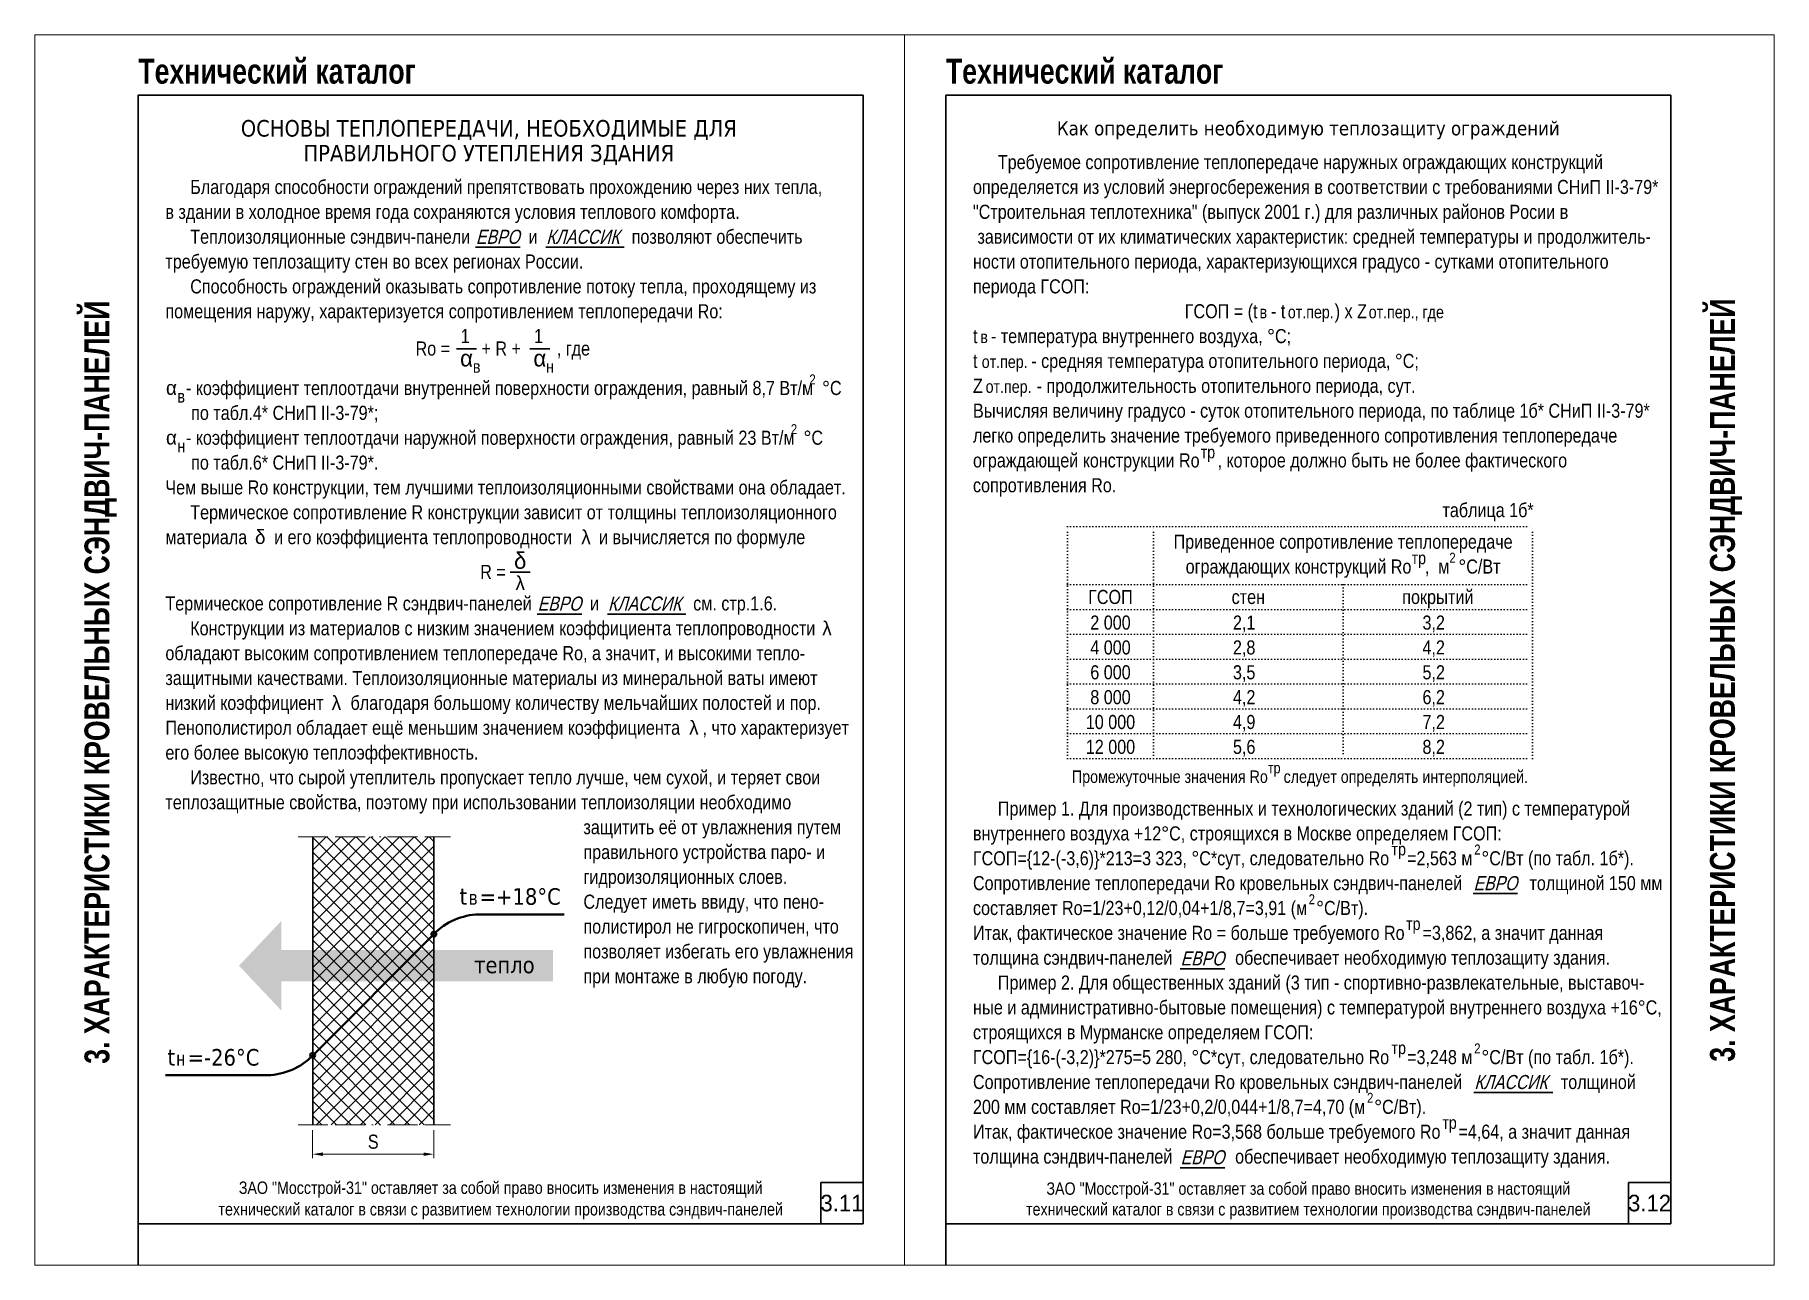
# Model space of a CAD drawing. Extents: x 5821 to 16321, y -13531 to 5774.
# Drawn here: x 5821 to 7921, y -6849 to -5364 of the extents above; entities that cross this region are included whole.
import ezdxf
from ezdxf.enums import TextEntityAlignment as Align

# ---------------------------------------------------------------- set-up
doc = ezdxf.new("R2010")
doc.units = 0
doc.header["$LTSCALE"] = 3
doc.linetypes.add('ACAD_ISO13W100', pattern=[36, 12, -3, 12, -3, 0, -3, 0, -3])
doc.linetypes.add('DOT2', pattern=[0.125, 0, -0.125])
doc.layers.get('0').update_dxf_attribs({"linetype": 'CONTINUOUS', "lineweight": 30})
for name, color, linetype, lineweight in [('Logo', 1, 'CONTINUOUS', 9), ('new_fill', 8, 'CONTINUOUS', 13), ('RAZMER', 7, 'CONTINUOUS', 9)]:
    doc.layers.add(name, color=color, linetype=linetype, lineweight=lineweight)
doc.layers.add('Punktir', color=7, linetype='CONTINUOUS')
doc.styles.add('LOGO', font='HATTEN.TTF')
doc.styles.get("Standard").update_dxf_attribs({"font": 'TAHOMA.TTF'})
doc.styles.add('style1', font='ARIALN.TTF')
doc.styles.add('style2', font='impact.TTF')
doc.styles.add('курсив', font='ARIAL.TTF', dxfattribs={"width": 0.8, "oblique": 15})

msp = doc.modelspace()

# ---------------------------------------------------------------- texts
for s, p in [('ОСНОВЫ ТЕПЛОПЕРЕДАЧИ, НЕОБХОДИМЫЕ ДЛЯ', (6369.19, -5476.59)), ('ПРАВИЛЬНОГО УТЕПЛЕНИЯ ЗДАНИЯ', (6369.19, -5506.59))]:
    msp.add_text(s, height=20).set_placement(p, align=Align.MIDDLE_CENTER)
at = {"color": 1}
msp.add_text('Как определить необходимую теплозащиту ограждений', height=17, dxfattribs=at).set_placement((7358.59, -5476.59), align=Align.MIDDLE_CENTER)
at = {"style": 'style1'}
for s, height, p in [('Требуемое сопротивление теплопередаче наружных ограждающих конструкций', 17, (6983.77, -5525.88)), ('Благодаря способности ограждений препятствовать прохождению через них тепла,', 17, (6008.77, -5555.88)), ('определяется из условий энергосбережения в соответствии с требованиями СНиП II-3-79*', 17, (6953.77, -5555.88)), ('в здании в холодное время года сохраняются условия теплового комфорта.', 17, (5978.77, -5585.88)), ('"Строительная теплотехника" (выпуск 2001 г.) для различных районов Росии в', 17, (6953.77, -5585.88)), ('Теплоизоляционные сэндвич-панели             и                     позволяют обеспечить', 17, (6008.77, -5615.88)), (' зависимости от их климатических характеристик: средней температуры и продолжитель-', 17, (6953.77, -5615.88)), ('требуемую теплозащиту стен во всех регионах России.', 17, (5978.77, -5645.88)), ('ности отопительного периода, характеризующихся градусо - сутками отопительного', 17, (6953.77, -5645.88)), ('Способность ограждений оказывать сопротивление потоку тепла, проходящему из', 17, (6008.77, -5675.88)), ('периода ГСОП:', 17, (6953.77, -5675.88)), ('помещения наружу, характеризуется сопротивлением теплопередачи Ro:', 17, (5978.77, -5705.88)), ('ГСОП = (t   - t           ) х Z', 17, (7209.57, -5705.88)), ('в', 15, (7299.73, -5705.88)), ('от.пер.', 15, (7333.9, -5705.88)), ('от.пер., где', 15, (7431.52, -5705.88)), ('t   - температура внутреннего воздуха, %%dC;', 17, (6953.77, -5735.88)), ('в', 15, (6962.58, -5735.88)), ('t            - средняя температура отопительного периода, %%dC;', 17, (6953.77, -5765.88)), ('от.пер.', 15, (6964.34, -5765.88)), (' - коэффициент теплоотдачи внутренней поверхности ограждения, равный 8,7 Вт/м  %%dС', 17, (5998.23, -5798.52)), ('Z            - продолжительность отопительного периода, сут.', 17, (6953.77, -5795.88)), ('от.пер.', 15, (6969.04, -5795.88)), ('по табл.4* СНиП II-3-79*;', 17, (6009.9, -5828.52)), ('Вычисляя величину градусо - суток отопительного периода, по таблице 1б* СНиП II-3-79* ', 17, (6953.77, -5825.88)), ('легко определить значение требуемого приведенного сопротивления теплопередаче', 17, (6953.77, -5855.88)), (' - коэффициент теплоотдачи наружной поверхности ограждения, равный 23 Вт/м  %%dС', 17, (5998.23, -5858.52)), ('по табл.6* СНиП II-3-79*.', 17, (6009.9, -5888.52)), ('ограждающей конструкции Ro    , которое должно быть не более фактического', 17, (6953.77, -5885.88)), ('тр', 15, (7228.68, -5874.87)), ('Чем выше Ro конструкции, тем лучшими теплоизоляционными свойствами она обладает.', 17, (5978.77, -5918.52)), ('сопротивления Ro.', 17, (6953.77, -5915.88)), ('Термическое сопротивление R конструкции зависит от толщины теплоизоляционного', 17, (6008.77, -5948.52)), ('материала      и его коэффициента теплопроводности      и вычисляется по формуле', 17, (5978.77, -5978.52)), ('тр', 15, (7483.33, -6002.64)), ('Термическое сопротивление R сэндвич-панелей             и                     см. стр.1.6.', 17, (5978.77, -6058.52)), ('Конструкции из материалов с низким значением коэффициента теплопроводности', 17, (6008.77, -6088.52)), ('обладают высоким сопротивлением теплопередаче Ro, а значит, и высокими тепло-', 17, (5978.77, -6118.52)), ('защитными качествами. Теплоизоляционные материалы из минеральной ваты имеют', 17, (5978.77, -6148.52)), ('низкий коэффициент      благодаря большому количеству мельчайших полостей и пор.', 17, (5978.77, -6178.52)), ('Пенополистирол обладает ещё меньшим значением коэффициента     , что характеризует', 17, (5978.77, -6208.52)), ('его более высокую теплоэффективность.', 17, (5978.77, -6238.52)), ('Известно, что сырой утеплитель пропускает тепло лучше, чем сухой, и теряет свои', 17, (6008.77, -6268.52)), ('тр', 13, (7309.97, -6255.04)), ('теплозащитные свойства, поэтому при использовании теплоизоляции необходимо', 17, (5978.77, -6298.52)), ('Пример 1. Для производственных и технологических зданий (2 тип) с температурой', 17, (6983.77, -6306.1)), ('защитить её от увлажнения путем', 17, (6483.48, -6328.52)), ('внутреннего воздуха +12%%dC, строящихся в Москве определяем ГСОП:', 17, (6953.77, -6336.1)), ('правильного устройства паро- и', 17, (6483.48, -6358.52)), ('ГСОП={12-(-3,6)}*213=3 323, %%dC*сут, следовательно Ro    =2,563 м  %%dС/Вт (по табл. 1б*).', 17, (6953.77, -6366.1)), ('тр', 15, (7459.08, -6354.13)), ('гидроизоляционных слоев.', 17, (6483.48, -6388.52)), ('Сопротивление теплопередачи Ro кровельных сэндвич-панелей               толщиной 150 мм ', 17, (6953.77, -6396.1)), ('Следует иметь ввиду, что пено-', 17, (6483.48, -6418.52)), ('составляет Ro=1/23+0,12/0,04+1/8,7=3,91 (м  %%dС/Вт).', 17, (6953.77, -6426.1)), ('полистирол не гигроскопичен, что', 17, (6483.48, -6448.52)), ('Итак, фактическое значение Ro = больше требуемого Ro    =3,862, а значит данная', 17, (6953.77, -6456.1)), ('тр', 15, (7476.66, -6444.18)), ('позволяет избегать его увлажнения ', 17, (6483.48, -6478.52)), ('толщина сэндвич-панелей              обеспечивает необходимую теплозащиту здания.', 17, (6953.77, -6486.1)), ('при монтаже в любую погоду.', 17, (6483.48, -6508.52)), ('Пример 2. Для общественных зданий (3 тип - спортивно-развлекательные, выставоч-', 17, (6983.77, -6516.1)), ('ные и административно-бытовые помещения) с температурой внутреннего воздуха +16%%dC,', 17, (6953.77, -6546.1)), ('строящихся в Мурманске определяем ГСОП:', 17, (6953.77, -6576.1)), ('ГСОП={16-(-3,2)}*275=5 280, %%dC*сут, следовательно Ro    =3,248 м  %%dС/Вт (по табл. 1б*).', 17, (6953.77, -6606.1)), ('тр', 15, (7459.08, -6593.94)), ('Сопротивление теплопередачи Ro кровельных сэндвич-панелей                      толщиной', 17, (6953.77, -6636.1)), ('200 мм составляет Ro=1/23+0,2/0,044+1/8,7=4,70 (м  %%dС/Вт).', 17, (6953.77, -6666.1)), ('Итак, фактическое значение Ro=3,568 больше требуемого Ro    =4,64, а значит данная', 17, (6953.77, -6696.1)), ('тр', 15, (7520.42, -6684.18)), ('толщина сэндвич-панелей              обеспечивает необходимую теплозащиту здания.', 17, (6953.77, -6726.1))]:
    msp.add_text(s, height=height, dxfattribs=at).set_placement(p)
at = {"color": 1, "style": 'курсив', "oblique": 15, "width": 0.8}
for s, p in [('ЕВРО', (6353.65, -5616.04)), ('КЛАССИК', (6438.64, -5616.04)), ('ЕВРО', (6428.16, -6058.75)), ('КЛАССИК', (6513.15, -6058.75)), ('ЕВРО', (7558.04, -6396.17)), ('ЕВРО', (7204.42, -6486.98)), ('КЛАССИК', (7559.06, -6636.17)), ('ЕВРО', (7204.42, -6726.98))]:
    msp.add_text(s, height=17, dxfattribs=at).set_placement(p)
at = {"style": 'style1'}
for s, height, p in [('1', 17, (6340.77, -5735.88)), ('1', 17, (6429.27, -5735.88)), ('Ro =', 17, (6301.65, -5750.88)), ('+ R +        , где', 17, (6425.91, -5750.88)), ('в', 15, (6354.6, -5771.68)), ('н', 15, (6443.1, -5771.68)), ('2', 12, (6760.09, -5785.7)), ('в', 15, (5997.9, -5807.59)), ('2', 12, (6737.65, -5845.74)), ('н', 15, (5997.9, -5867.59)), ('таблица 1б*', 17, (7575.61, -5945.88)), ('Приведенное сопротивление теплопередаче', 17, (7400.59, -5984.01)), ('R =', 17, (6374.26, -6020.5)), ('ограждающих конструкций Ro   ,  м  %%dС/Вт', 17, (7400.59, -6014.01)), ('2', 12, (7532.7, -6000.9)), ('2 000', 17, (7119.78, -6081.64)), ('2,1', 17, (7281.18, -6081.64)), ('3,2', 17, (7510, -6081.64)), ('4 000', 17, (7119.78, -6111.64)), ('2,8', 17, (7281.18, -6111.64)), ('4,2', 17, (7510, -6111.64)), ('6 000', 17, (7119.78, -6141.64)), ('3,5', 17, (7281.18, -6141.64)), ('5,2', 17, (7510, -6141.64)), ('8 000', 17, (7119.78, -6171.64)), ('4,2', 17, (7281.18, -6171.64)), ('6,2', 17, (7510, -6171.64)), ('10 000', 17, (7119.78, -6201.64)), ('4,9', 17, (7281.18, -6201.64)), ('7,2', 17, (7510, -6201.64)), ('12 000', 17, (7119.78, -6231.64)), ('5,6', 17, (7281.18, -6231.64)), ('8,2', 17, (7510, -6231.64)), ('Промежуточные значения Ro    следует определять интерполяцией.', 15, (7348.59, -6266.64)), ('2', 12, (7562.74, -6353.11)), ('в', 17, (6350.38, -6413.75)), ('2', 12, (7362.8, -6413.08)), ('2', 12, (7562.74, -6593.05)), ('н', 17, (5997.32, -6607.81)), ('2', 12, (7433.32, -6652.76)), ('S', 17, (6229.68, -6708.15)), ('ЗАО "Мосстрой-31" оставляет за собой право вносить изменения в настоящий', 15, (6383.59, -6762.74)), ('ЗАО "Мосстрой-31" оставляет за собой право вносить изменения в настоящий', 15, (7358.59, -6763.74)), ('технический каталог в связи с развитием технологии производства сэндвич-панелей', 15, (6383.59, -6788.74)), ('технический каталог в связи с развитием технологии производства сэндвич-панелей', 15, (7358.59, -6788.74))]:
    msp.add_text(s, height=height, dxfattribs=at).set_placement(p, align=Align.CENTER)
for s, p in [('ГСОП', (7119.78, -6042.21)), ('стен', (7286.18, -6042.21)), ('покрытий', (7515, -6042.21))]:
    msp.add_text(s, height=17, dxfattribs=at).set_placement(p, align=Align.MIDDLE_CENTER)
at = {"color": 0}
for s, p in [('t  =+18%%dC', (6395.03, -6413.75)), ('тепло', (6388.01, -6496.35)), ('t  =-26%%dC', (6036.83, -6607.81))]:
    msp.add_text(s, height=20, dxfattribs=at).set_placement(p, align=Align.CENTER)
at = {"attachment_point": 8, "style": 'style1'}
for s, insert, char_height in [('{\\fGreekS|b0|i0|c204|p0;a}', (6342.37, -5764.37), 20), ('{\\fGreekS|b0|i0|c204|p0;a}', (6430.87, -5764.37), 20), ('{\\fGreekS|b0|i0|c204|p0;a}', (5986.08, -5798.52), 17), ('{\\fGreekS|b0|i0|c204|p0;a}', (5986.08, -5858.52), 17), ('{\\fGreekS|b0|i0|c204|p0;d}', (6093.28, -5978.52), 17), ('{\\fGreekS|b0|i0|c204|p0;l}', (6486.53, -5978.52), 17), ('{\\fGreekS|b0|i0|c204|p0;d}', (6407.14, -6008.56), 20), ('{\\fGreekS|b0|i0|c204|p0;l}', (6407.14, -6033.99), 17), ('{\\fGreekS|b0|i0|c204|p0;l}', (6777.51, -6088.52), 17), ('{\\fGreekS|b0|i0|c204|p0;l}', (6185.2, -6178.52), 17), ('{\\fGreekS|b0|i0|c204|p0;l}', (6616.78, -6208.52), 17)]:
    msp.add_mtext(s, dxfattribs=dict(at, insert=insert, char_height=char_height))
at = {"layer": 'new_fill', "style": 'style2'}
for p in [(5946.09, -5422.69), (6921.1, -5422.69)]:
    msp.add_text('Технический каталог', height=30, dxfattribs=at).set_placement(p)
msp.add_text('3. ХАРАКТЕРИСТИКИ КРОВЕЛЬНЫХ СЭНДВИЧ-ПАНЕЛЕЙ', height=30, rotation=90, dxfattribs=at).set_placement((5911.09, -6145.17), align=Align.CENTER)
msp.add_text('3. ХАРАКТЕРИСТИКИ КРОВЕЛЬНЫХ СЭНДВИЧ-ПАНЕЛЕЙ', height=30, rotation=90, dxfattribs=at).set_placement((7858.59, -6142.67), align=Align.MIDDLE_CENTER)
at = {"layer": 'new_fill', "style": 'LOGO'}
for s, p in [('3.11', (6795.64, -6773.74)), ('3.12', (7770.64, -6773.74))]:
    msp.add_text(s, height=20, dxfattribs=at).set_placement(p, align=Align.MIDDLE_CENTER)

# ---------------------------------------------------------------- hatches: boundary and pattern name
at = {"layer": 'new_fill'}
h = msp.add_hatch(dxfattribs=at)
h.set_pattern_fill('ANSI37', color=256, scale=100, style=0)
h.set_pattern_definition([(45, (-3054.534, -21021.587), (-8.838835, 8.838835), []), (135, (-3054.534, -21021.587), (-8.838835, -8.838835), [])])
h.paths.add_polyline_path([(6302.93, -6331.79), (6156.64, -6331.79), (6156.64, -6679.3), (6302.93, -6679.3)])
msp.add_hatch(color=11, dxfattribs=at).paths.add_polyline_path([(6446.73, -6468.47), (6118.76, -6468.47), (6118.76, -6433.22), (6067.61, -6487.28), (6118.76, -6541.34), (6118.76, -6506.09), (6446.73, -6506.09)])

# ---------------------------------------------------------------- linework, layer by layer
at = {"color": 1}
for p, q in [((5946.09, -5436.59), (6821.09, -5436.59)), ((5946.09, -5436.59), (5946.09, -6848.74)), ((6821.09, -5436.59), (6821.09, -6798.74)), ((7796.09, -5436.59), (6921.09, -5436.59)), ((6921.09, -5436.59), (6921.09, -6848.74)), ((7796.09, -5436.59), (7796.09, -6798.74)), ((6353.23, -5620.12), (6406.97, -5620.12)), ((6438.22, -5620.12), (6532.67, -5620.12)), ((6427.73, -6062.83), (6481.47, -6062.83)), ((6512.72, -6062.83), (6607.18, -6062.83)), ((7557.61, -6400.24), (7611.35, -6400.24)), ((7204, -6491.06), (7257.74, -6491.06)), ((7558.64, -6640.24), (7653.69, -6640.24)), ((7204, -6731.06), (7257.74, -6731.06)), ((6770.18, -6748.74), (6821.09, -6748.74)), ((6770.18, -6748.74), (6770.18, -6798.74)), ((7745.18, -6748.74), (7796.09, -6748.74)), ((7745.18, -6748.74), (7745.18, -6798.74)), ((5946.09, -6798.74), (6821.09, -6798.74)), ((7796.09, -6798.74), (6921.09, -6798.74))]:
    msp.add_line(p, q, dxfattribs=at)
for p, q in [((6330.22, -5742.66), (6354.51, -5742.66)), ((6418.72, -5742.66), (6443.01, -5742.66)), ((6395, -6012.29), (6419.29, -6012.29)), ((6156.64, -6331.79), (6156.64, -6679.3)), ((6302.93, -6331.79), (6302.93, -6679.3))]:
    msp.add_line(p, q)
at = {"layer": 'Logo', "lineweight": 40}
for p, q in [((6357.4, -6425.33), (6460.36, -6425.33)), ((6302.93, -6449.22), (6156.64, -6595.5)), ((6102.17, -6619.39), (5978.77, -6619.39))]:
    msp.add_line(p, q, dxfattribs=at)
for centre in [(6302.93, -6449.22), (6156.64, -6595.5)]:
    msp.add_circle(centre, 2.94, dxfattribs=at)
for centre, start, end in [((6359.18, -6503.45), 91.30687, 136.05018), ((6100.39, -6541.27), 271.30687, 316.05018)]:
    msp.add_arc(centre, 78.14, start, end, dxfattribs=at)
at = {"layer": 'Punktir', "linetype": 'DOT2', "ltscale": 10}
for p, q in [((7067.78, -5957.21), (7629.41, -5957.21)), ((7067.78, -6237.21), (7067.78, -5957.21)), ((7171.78, -6237.21), (7171.78, -5957.21)), ((7629.41, -6237.21), (7629.41, -5957.21)), ((7067.78, -6027.21), (7629.41, -6027.21)), ((7400.59, -6027.21), (7400.59, -6237.21)), ((7067.78, -6057.21), (7629.41, -6057.21)), ((7067.78, -6087.21), (7629.41, -6087.21)), ((7067.78, -6117.21), (7629.41, -6117.21)), ((7067.78, -6147.21), (7629.41, -6147.21)), ((7067.78, -6177.21), (7629.41, -6177.21)), ((7067.78, -6207.21), (7629.41, -6207.21)), ((7067.78, -6237.21), (7629.41, -6237.21))]:
    msp.add_line(p, q, dxfattribs=at)
at = {"layer": 'RAZMER'}
for p, q in [((5821.09, -5363.74), (5821.09, -6848.74)), ((5821.09, -5363.74), (5821.09, -6848.74)), ((5821.09, -5363.74), (5821.09, -6848.74)), ((5821.09, -5363.74), (5821.09, -6848.74)), ((5821.09, -5363.74), (5821.09, -6848.74)), ((5821.09, -5363.74), (5821.09, -6848.74)), ((5821.09, -5363.74), (5821.09, -6848.74)), ((5821.09, -5363.74), (5821.09, -6848.74)), ((5821.09, -5363.74), (5821.09, -6848.74)), ((5821.09, -5363.74), (5821.09, -6848.74)), ((5821.09, -5363.74), (5821.09, -6848.74)), ((5821.09, -5363.74), (5821.09, -6848.74)), ((5821.09, -5363.74), (5821.09, -6848.74)), ((5821.09, -5363.74), (5821.09, -6848.74)), ((5821.09, -5363.74), (5821.09, -6848.74)), ((5821.09, -5363.74), (5821.09, -6848.74)), ((5821.09, -5363.74), (5821.09, -6848.74)), ((5821.09, -5363.74), (5821.09, -6848.74)), ((5821.09, -5363.74), (5821.09, -6848.74)), ((5821.09, -5363.74), (5821.09, -6848.74)), ((5821.09, -5363.74), (5821.09, -6848.74)), ((5821.09, -5363.74), (5821.09, -6848.74)), ((5821.09, -5363.74), (5821.09, -6848.74)), ((5821.09, -5363.74), (5821.09, -6848.74)), ((5821.09, -5363.74), (5821.09, -6848.74)), ((5821.09, -5363.74), (5821.09, -6848.74)), ((5821.09, -5363.74), (5821.09, -6848.74)), ((5821.09, -5363.74), (5821.09, -6848.74)), ((5821.09, -5363.74), (5821.09, -6848.74)), ((5821.09, -5363.74), (5821.09, -6848.74)), ((5821.09, -5363.74), (5821.09, -6848.74)), ((5821.09, -5363.74), (5821.09, -6848.74)), ((5821.09, -5363.74), (5821.09, -6848.74)), ((5821.09, -5363.74), (5821.09, -6848.74)), ((5821.09, -5363.74), (5821.09, -6848.74)), ((5821.09, -5363.74), (5821.09, -6848.74)), ((5821.09, -5363.74), (5821.09, -6848.74)), ((5821.09, -5363.74), (5821.09, -6848.74)), ((5821.09, -5363.74), (5821.09, -6848.74)), ((5821.09, -5363.74), (5821.09, -6848.74)), ((5821.09, -5363.74), (5821.09, -6848.74)), ((5821.09, -5363.74), (5821.09, -6848.74)), ((6156.43, -6685.85), (6156.43, -6719.76)), ((6302.93, -6685.85), (6302.93, -6719.76)), ((6168.93, -6714.76), (6290.43, -6714.76))]:
    msp.add_line(p, q, dxfattribs=at)
at = {"layer": 'RAZMER', "linetype": 'ACAD_ISO13W100'}
for p, q in [((6138.91, -6331.79), (6322.9, -6331.79)), ((6138.91, -6679.3), (6322.9, -6679.3))]:
    msp.add_line(p, q, dxfattribs=at)
at = {"layer": 'RAZMER'}
for points in [[(6871.09, -5363.74), (5821.09, -5363.74), (5821.09, -6848.74), (6871.09, -6848.74)], [(6871.09, -5363.74), (7921.09, -5363.74), (7921.09, -6848.74), (6871.09, -6848.74)]]:
    msp.add_lwpolyline(points, close=True, dxfattribs=at)
for points in [[(6168.93, -6712.68), (6168.93, -6716.84), (6156.43, -6714.76)], [(6290.43, -6712.68), (6290.43, -6716.84), (6302.93, -6714.76)]]:
    msp.add_solid(points, dxfattribs=at)

msp.set_redraw_order([(e.dxf.handle, doc.entitydb.next_handle()) for e in msp.query("TEXT MTEXT ATTDEF DIMENSION ARC_DIMENSION")])  # texts and dimensions are drawn at this point

doc.saveas('drawing.dxf')
